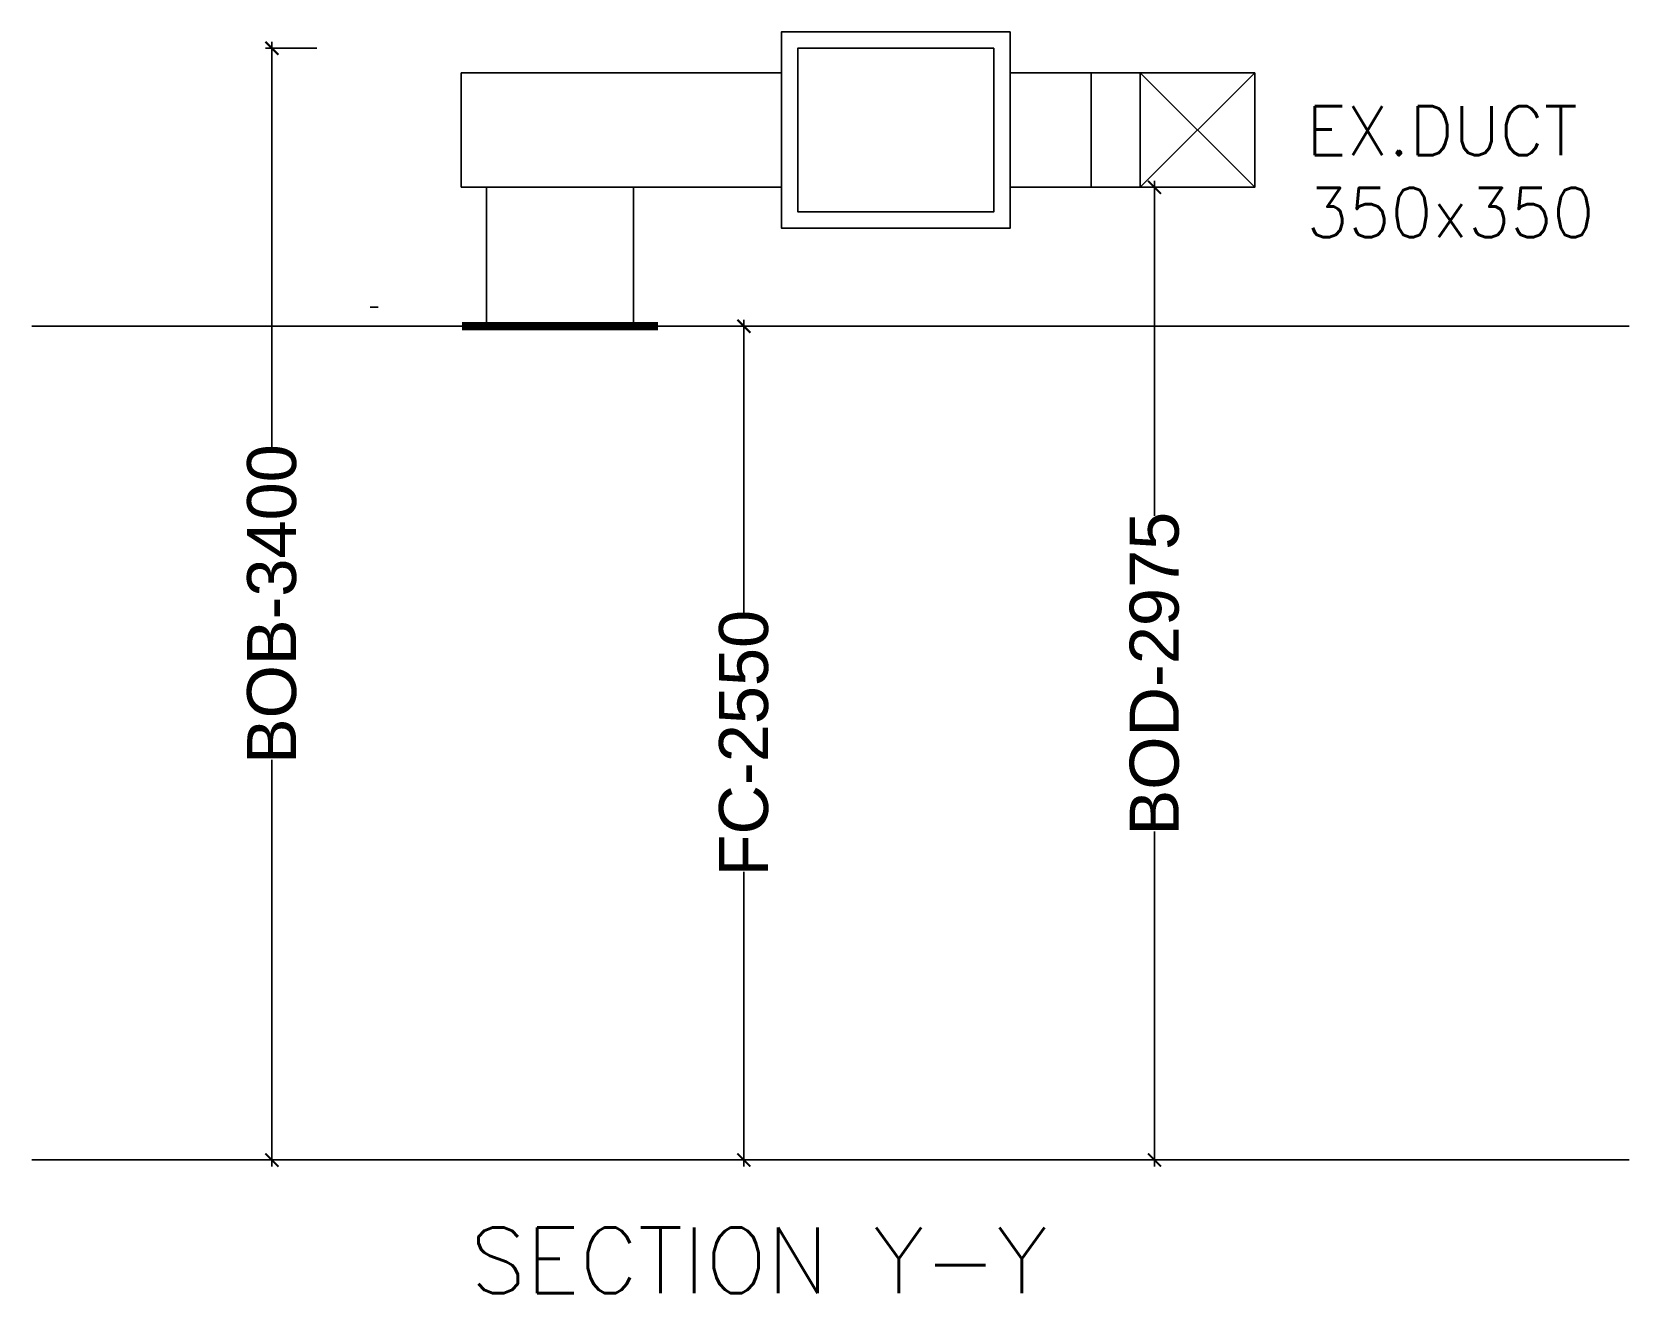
# Model space of a CAD drawing. Header units: millimetres. Extents: x -661525 to 498941, y 282148 to 1359693.
# Drawn here: x -222150 to -217263, y 953711 to 957568 of the extents above; entities that cross this region are included whole.
import ezdxf

# ---------------------------------------------------------------- set-up
doc = ezdxf.new("R2010")
doc.units = ezdxf.units.MM
doc.header["$LTSCALE"] = 2.5
doc.header["$PDMODE"] = 35
doc.header["$PDSIZE"] = 15
doc.layers.get('0').update_dxf_attribs({"linetype": 'CONTINUOUS'})
doc.layers.get('DEFPOINTS').update_dxf_attribs({"linetype": 'CONTINUOUS'})
doc.layers.add('nmd-DTG', color=3, linetype='CONTINUOUS', lineweight=20)
for name, color, linetype in [('nmd-ex duct', 20, 'CONTINUOUS'), ('nmd-ex. duct', 30, 'CONTINUOUS'), ('NMD-SA DUCT', 4, 'CONTINUOUS'), ('vemcpl-ahu', 6, 'CONTINUOUS')]:
    doc.layers.add(name, color=color, linetype=linetype)
doc.styles.add('ARIAL', font='arial.ttf')
doc.styles.add('COMPLEX', font='complex.shx', dxfattribs={"width": 0.8})
doc.styles.add('ROMANS', font='romans.shx', dxfattribs={"height": 125})
doc.dimstyles.new('TICK100', dxfattribs={"dimtxt": 250, "dimasz": 200, "dimexe": 150, "dimexo": 10, "dimgap": 50, "dimtad": 0, "dimdec": 0, "dimrnd": 5, "dimzin": 1, "dimdsep": 46, "dimtxsty": 'COMPLEX', "dimblk1": 'ARCHTICK', "dimblk2": 'ARCHTICK', "dimsah": 1, "dimcen": 0.09375, "dimdle": 150, "dimclrd": 11, "dimclre": 11, "dimclrt": 7, "dimadec": 0, "dimazin": 0, "dimtfac": 1, "dimtdec": 0, "dimtofl": 0, "dimtmove": 0, "dimatfit": 3, "dimldrblk": 'OPEN90', "dimfxl": 1, "dimtolj": 1, "dimtzin": 1, "dimarcsym": 0})

msp = doc.modelspace()

# ---------------------------------------------------------------- texts
at = {"layer": 'nmd-ex. duct', "insert": (-218250.4, 957340.4), "char_height": 150, "width": 3657.796, "attachment_point": 1, "style": 'ROMANS'}
msp.add_mtext('EX.DUCT\\P350x350', dxfattribs=at)
at = {"layer": 'vemcpl-ahu', "insert": (-220809.3, 953910.6), "char_height": 200, "width": 4618.742, "attachment_point": 1, "style": 'ROMANS'}
msp.add_mtext('SECTION Y-Y', dxfattribs=at)

# ---------------------------------------------------------------- blocks, each defined once
blk = doc.blocks.new('_ARCHTICK')
at = {"color": 0, "linetype": 'ByBlock', "const_width": 0.15}
blk.add_lwpolyline([(-0.5, -0.5), (0.5, 0.5)], dxfattribs=at)
blk = doc.blocks.new('*D408')
at = {"layer": 'DEFPOINTS', "color": 0, "transparency": 16777216}
for p in [(-218583.7, 957092.5), (-218715.2, 954117.5), (-218583.7, 954117.5)]:
    blk.add_point(p, dxfattribs=at)
at = {"layer": 'NMD-SA DUCT', "color": 8, "lineweight": -2, "transparency": 16777216}
for p, q in [((-218583.7, 957092.5), (-218735.2, 957092.5)), ((-218715.2, 957112.5), (-218715.2, 956087.7)), ((-218715.2, 954097.5), (-218715.2, 955122.3)), ((-218583.7, 954117.5), (-218735.2, 954117.5))]:
    blk.add_line(p, q, dxfattribs=at)
at = {"layer": 'NMD-SA DUCT', "color": 8, "lineweight": -2, "transparency": 16777216, "xscale": 40, "yscale": 40, "zscale": 40}
for p, rotation in [((-218715.2, 957092.5), 90), ((-218715.2, 954117.5), 270)]:
    blk.add_blockref('_ARCHTICK', p, dxfattribs=dict(at, rotation=rotation))
at = {"layer": 'NMD-SA DUCT', "color": 1, "transparency": 16777216, "insert": (-218715.2, 955605), "char_height": 50, "attachment_point": 5, "rotation": 90, "style": 'ARIAL'}
blk.add_mtext('\\A1;{\\H3x;BOD-2975}', dxfattribs=at)
blk = doc.blocks.new('*D409')
at = {"layer": 'DEFPOINTS', "color": 0, "transparency": 16777216}
for p in [(-219834.2, 956667.5), (-219971.6, 954117.5), (-219840.1, 954117.5)]:
    blk.add_point(p, dxfattribs=at)
at = {"layer": 'NMD-SA DUCT', "color": 8, "lineweight": -2, "transparency": 16777216}
for p, q in [((-219834.2, 956667.5), (-219991.6, 956667.5)), ((-219971.6, 956687.5), (-219971.6, 955786.1)), ((-219971.6, 954097.5), (-219971.6, 954998.9)), ((-219840.1, 954117.5), (-219991.6, 954117.5))]:
    blk.add_line(p, q, dxfattribs=at)
at = {"layer": 'NMD-SA DUCT', "color": 8, "lineweight": -2, "transparency": 16777216, "xscale": 40, "yscale": 40, "zscale": 40}
for p, rotation in [((-219971.6, 956667.5), 90), ((-219971.6, 954117.5), 270)]:
    blk.add_blockref('_ARCHTICK', p, dxfattribs=dict(at, rotation=rotation))
at = {"layer": 'NMD-SA DUCT', "color": 1, "transparency": 16777216, "insert": (-219971.6, 955392.5), "char_height": 50, "attachment_point": 5, "rotation": 90, "style": 'ARIAL'}
blk.add_mtext('\\A1;{\\H3x;FC-2550}', dxfattribs=at)
blk = doc.blocks.new('*D410')
at = {"layer": 'DEFPOINTS', "color": 0, "transparency": 16777216}
for p in [(-221278.1, 957517.5), (-221415.5, 954117.5), (-221284, 954117.5)]:
    blk.add_point(p, dxfattribs=at)
at = {"layer": 'NMD-SA DUCT', "color": 8, "lineweight": -2, "transparency": 16777216}
for p, q in [((-221415.5, 957537.5), (-221415.5, 956293.6)), ((-221278.1, 957517.5), (-221435.5, 957517.5)), ((-221415.5, 954097.5), (-221415.5, 955341.4)), ((-221284, 954117.5), (-221435.5, 954117.5))]:
    blk.add_line(p, q, dxfattribs=at)
at = {"layer": 'NMD-SA DUCT', "color": 8, "lineweight": -2, "transparency": 16777216, "xscale": 40, "yscale": 40, "zscale": 40}
for p, rotation in [((-221415.5, 957517.5), 90), ((-221415.5, 954117.5), 270)]:
    blk.add_blockref('_ARCHTICK', p, dxfattribs=dict(at, rotation=rotation))
at = {"layer": 'NMD-SA DUCT', "color": 1, "transparency": 16777216, "insert": (-221415.5, 955817.5), "char_height": 50, "attachment_point": 5, "rotation": 90, "style": 'ARIAL'}
blk.add_mtext('\\A1;{\\H3x;BOB-3400}', dxfattribs=at)

# ---------------------------------------------------------------- dimensions: what is measured, and where the dimension line sits
at = {"layer": 'NMD-SA DUCT'}
for base, p1, p2, text, picture, middle in [((-221415.5, 954117.5), (-221278.1, 957517.5), (-221284, 954117.5), '{\\H3x;BOB-<>}', '*D410', (-221415.5, 955817.5)), ((-218715.2, 954117.5), (-218583.7, 957092.5), (-218583.7, 954117.5), '{\\H3x;BOD-<>}', '*D408', (-218715.2, 955605)), ((-219971.6, 954117.5), (-219834.2, 956667.5), (-219840.1, 954117.5), '{\\H3x;FC-<>}', '*D409', (-219971.6, 955392.5))]:
    dim = msp.add_linear_dim(base=base, p1=p1, p2=p2, angle=90, text=text, dimstyle='TICK100', override={"dimtxt": 50, "dimasz": 40, "dimexe": 20, "dimexo": 0, "dimgap": 0, "dimrnd": 0, "dimtxsty": 'ARIAL', "dimdle": 20, "dimclrd": 8, "dimclre": 8, "dimclrt": 1}, dxfattribs=at)
    dim.commit()
    dim.dimension.update_dxf_attribs({"geometry": picture, "text_midpoint": middle})

# ---------------------------------------------------------------- linework, layer by layer
at = {"layer": 'nmd-DTG', "const_width": 25}
msp.add_lwpolyline([(-220834.2, 956667.5), (-220234.2, 956667.5)], dxfattribs=at)
at = {"layer": 'nmd-ex duct', "color": 1}
for points in [[(-219156.6, 957567.5), (-219156.6, 956967.5), (-219856.6, 956967.5), (-219856.6, 957567.5)], [(-219206.6, 957517.5), (-219206.6, 957017.5), (-219806.6, 957017.5), (-219806.6, 957517.5)]]:
    msp.add_lwpolyline(points, close=True, dxfattribs=at)
at = {"layer": 'nmd-ex. duct'}
for p, q in [((-219856.6, 957442.5), (-220836.1, 957442.5)), ((-220836.1, 957442.5), (-220836.1, 957092.5)), ((-219156.6, 957442.5), (-218408.7, 957442.5)), ((-218908.7, 957442.5), (-218908.7, 957092.5)), ((-218408.7, 957092.5), (-218758.7, 957442.5)), ((-218408.7, 957442.5), (-218758.7, 957092.5)), ((-219856.6, 957092.5), (-220836.1, 957092.5)), ((-220759.2, 956667.5), (-220759.2, 957092.5)), ((-220309.2, 956667.5), (-220309.2, 957092.5)), ((-219156.6, 957092.5), (-218408.7, 957092.5))]:
    msp.add_line(p, q, dxfattribs=at)
msp.add_lwpolyline([(-218758.7, 957092.5), (-218408.7, 957092.5), (-218408.7, 957442.5), (-218758.7, 957442.5)], close=True, dxfattribs=at)
at = {"layer": 'NMD-SA DUCT'}
msp.add_line((-221115.4, 956725.5), (-221090.4, 956725.5), dxfattribs=at)
at = {"layer": 'NMD-SA DUCT', "color": 7}
for p, q in [((-217263.4, 956667.5), (-222149.7, 956667.5)), ((-217263.4, 954117.5), (-222149.7, 954117.5))]:
    msp.add_line(p, q, dxfattribs=at)

msp.set_redraw_order([(e.dxf.handle, doc.entitydb.next_handle()) for e in msp.query("TEXT MTEXT ATTDEF DIMENSION ARC_DIMENSION")])  # texts and dimensions are drawn at this point

doc.saveas('drawing.dxf')
